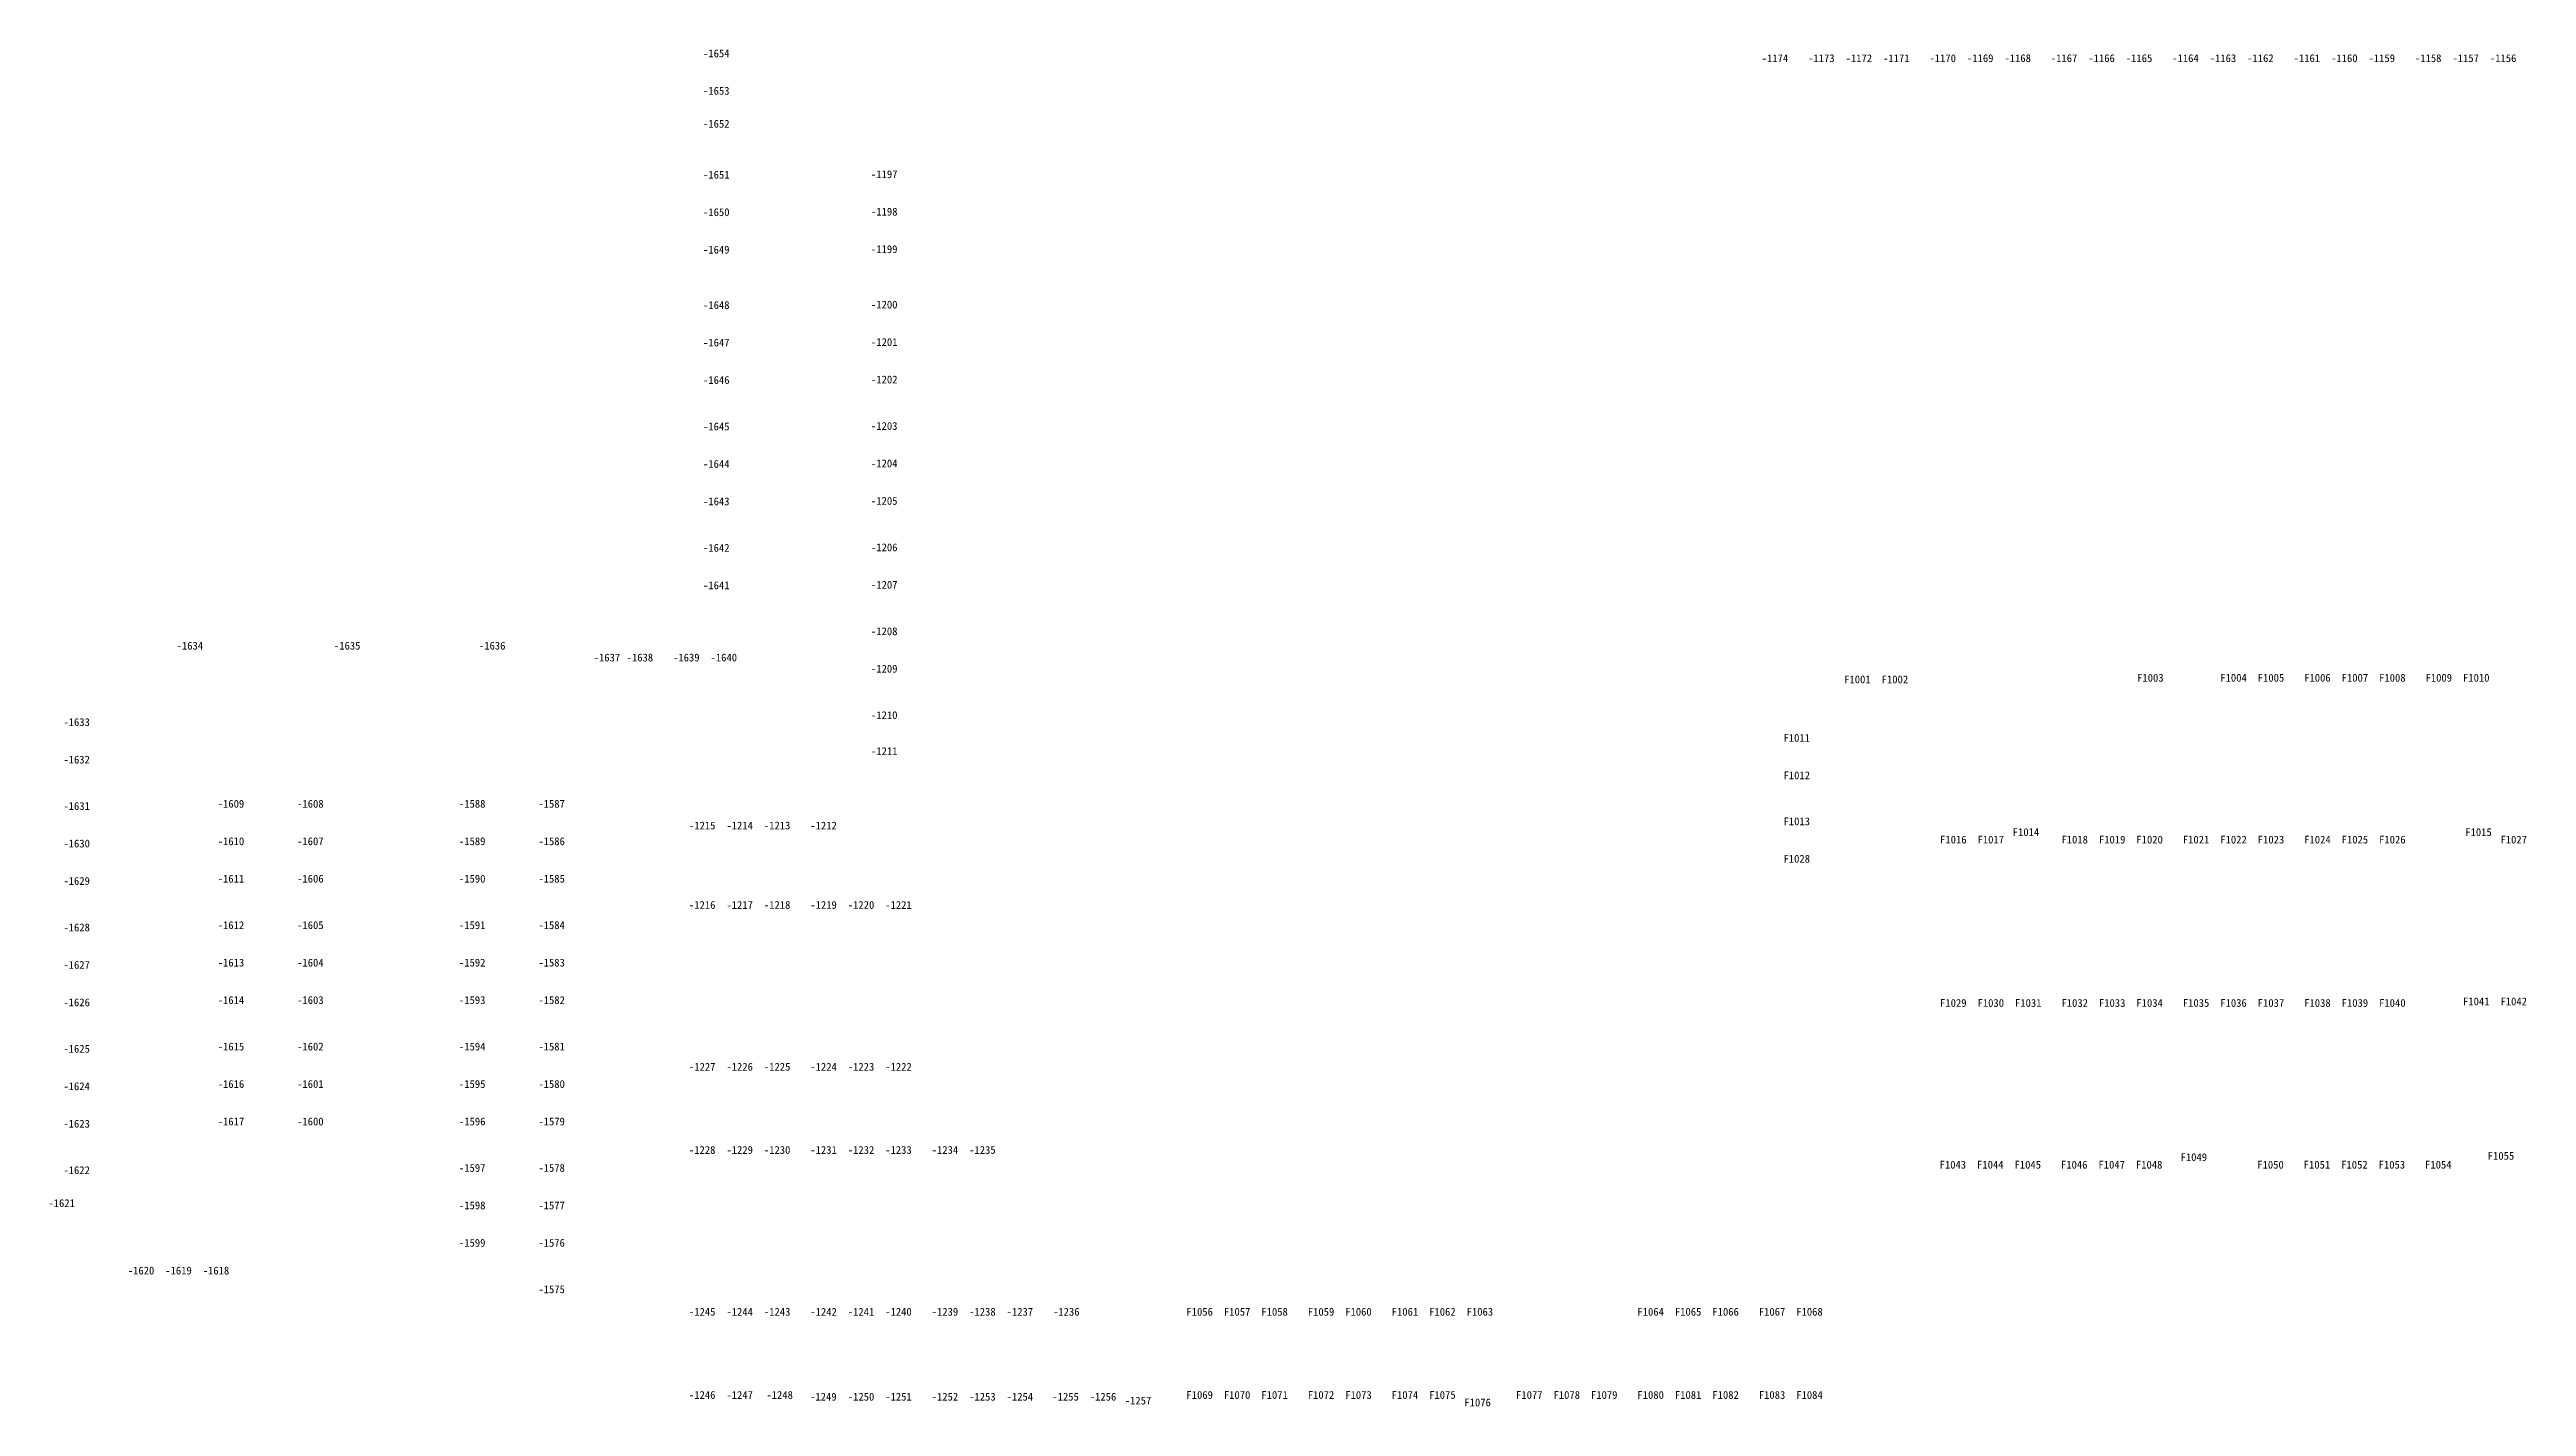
# Model space of a CAD drawing. Header units: millimetres. Extents: x -248992 to 1906102, y -24098 to 332602.
# Drawn here: x -248992 to -83683, y 151686 to 242238 of the extents above; entities that cross this region are included whole.
import ezdxf
from ezdxf.enums import TextEntityAlignment as Align

# ---------------------------------------------------------------- set-up
doc = ezdxf.new("R2010")
doc.units = ezdxf.units.MM
doc.header["$LTSCALE"] = 100
doc.layers.add('a_parking_number', color=120, linetype='Continuous')
doc.styles.add('华文细黑', font='STXIHEI.TTF')

msp = doc.modelspace()

# ---------------------------------------------------------------- texts
at = {"layer": 'a_parking_number', "style": '华文细黑'}
for s, p in [('-1654', (-204494.3, 241979.9, 0)), ('-1174', (-133839.2, 241657)), ('-1173', (-130739.2, 241657)), ('-1172', (-128239.2, 241657)), ('-1171', (-125739.2, 241657)), ('-1170', (-122639.2, 241657)), ('-1169', (-120139.2, 241657)), ('-1168', (-117639.2, 241657)), ('-1167', (-114539.2, 241657)), ('-1166', (-112039.2, 241657)), ('-1165', (-109539.2, 241657)), ('-1164', (-106439.2, 241657)), ('-1163', (-103939.2, 241657)), ('-1162', (-101439.2, 241657)), ('-1161', (-98339.2, 241657)), ('-1160', (-95839.2, 241657)), ('-1159', (-93339.2, 241657)), ('-1158', (-90239.2, 241657)), ('-1157', (-87739.2, 241657)), ('-1156', (-85239.2, 241657)), ('-1653', (-204494.3, 239479.9, 0)), ('-1652', (-204494.3, 237279.9, 0)), ('-1651', (-204494.3, 233879.9, 0)), ('-1197', (-193283.8, 233913)), ('-1650', (-204494.3, 231379.9, 0)), ('-1198', (-193283.8, 231413, 0)), ('-1649', (-204494.3, 228879.9, 0)), ('-1199', (-193283.8, 228913, 0)), ('-1648', (-204494.3, 225179.9, 0)), ('-1200', (-193283.8, 225213, 0)), ('-1647', (-204494.3, 222679.9, 0)), ('-1201', (-193283.8, 222713, 0)), ('-1646', (-204494.3, 220179.9, 0)), ('-1202', (-193283.8, 220213, 0)), ('-1645', (-204494.3, 217079.9, 0)), ('-1203', (-193283.8, 217113, 0)), ('-1644', (-204494.3, 214579.9, 0)), ('-1204', (-193283.8, 214613, 0)), ('-1643', (-204494.3, 212079.9)), ('-1205', (-193283.8, 212113, 0)), ('-1642', (-204494.3, 208979.9, 0)), ('-1206', (-193283.8, 209013, 0)), ('-1641', (-204494.3, 206479.9)), ('-1207', (-193283.8, 206513, 0)), ('-1208', (-193283.8, 203413, 0)), ('-1634', (-239626.4, 202449.8)), ('-1635', (-229126.4, 202449.8)), ('-1636', (-219448.1, 202449.8)), ('-1637', (-211791.7, 201659.9, 0)), ('-1638', (-209591.7, 201659.9, 0)), ('-1639', (-206491.7, 201659.9, 0)), ('-1640', (-203991.7, 201659.9, 0)), ('-1209', (-193283.8, 200913, 0)), ('F1001', (-128333.1, 200200)), ('F1002', (-125833.1, 200200)), ('F1003', (-108783.1, 200310)), ('F1004', (-103233.1, 200310)), ('F1005', (-100733.1, 200310)), ('F1006', (-97633.1, 200310)), ('F1007', (-95133.1, 200310)), ('F1008', (-92633.1, 200310)), ('F1009', (-89533.1, 200310)), ('F1010', (-87033.1, 200310)), ('-1633', (-247183.1, 197350, 0)), ('-1210', (-193283.8, 197813)), ('-1632', (-247183.1, 194850, 0)), ('-1211', (-193283.8, 195415.5)), ('F1011', (-132383.1, 196300)), ('F1012', (-132383.1, 193800)), ('-1631', (-247183.1, 191750, 0)), ('-1609', (-236883.1, 191900)), ('-1608', (-231583.1, 191900, 0)), ('-1588', (-220783.1, 191900, 0)), ('-1587', (-215483.1, 191900, 0)), ('-1215', (-205433.1, 190450)), ('-1214', (-202933.1, 190450, 0)), ('-1213', (-200433.1, 190450)), ('-1212', (-197333.1, 190450)), ('F1013', (-132383.1, 190730)), ('F1014', (-117083.1, 190010)), ('F1015', (-86883.1, 190010)), ('-1630', (-247183.1, 189250, 0)), ('-1610', (-236883.1, 189400, 0)), ('-1607', (-231583.1, 189400, 0)), ('-1589', (-220783.1, 189400, 0)), ('-1586', (-215483.1, 189400, 0)), ('F1028', (-132383.1, 188230)), ('F1016', (-121933.1, 189510)), ('F1017', (-119433.1, 189510)), ('F1018', (-113833.1, 189510)), ('F1019', (-111333.1, 189510)), ('F1020', (-108833.1, 189510)), ('F1021', (-105733.1, 189510)), ('F1022', (-103233.1, 189510)), ('F1023', (-100733.1, 189510)), ('F1024', (-97633.1, 189510)), ('F1025', (-95133.1, 189510)), ('F1026', (-92633.1, 189510)), ('F1027', (-84533.1, 189510)), ('-1629', (-247183.1, 186750, 0)), ('-1611', (-236883.1, 186900, 0)), ('-1606', (-231583.1, 186900)), ('-1590', (-220783.1, 186900)), ('-1585', (-215483.1, 186900)), ('-1216', (-205433.1, 185150)), ('-1217', (-202933.1, 185150)), ('-1218', (-200433.1, 185150)), ('-1219', (-197333.1, 185150)), ('-1220', (-194833.1, 185150)), ('-1221', (-192333.1, 185150)), ('-1628', (-247183.1, 183650, 0)), ('-1612', (-236883.1, 183800, 0)), ('-1605', (-231583.1, 183800, 0)), ('-1591', (-220783.1, 183800, 0)), ('-1584', (-215483.1, 183800, 0)), ('-1627', (-247183.1, 181150, 0)), ('-1613', (-236883.1, 181300, 0)), ('-1604', (-231583.1, 181300, 0)), ('-1592', (-220783.1, 181300, 0)), ('-1583', (-215483.1, 181300, 0)), ('-1626', (-247183.1, 178650, 0)), ('-1614', (-236883.1, 178800, 0)), ('-1603', (-231583.1, 178800)), ('-1593', (-220783.1, 178800)), ('-1582', (-215483.1, 178800)), ('F1029', (-121933.1, 178610)), ('F1030', (-119433.1, 178610)), ('F1031', (-116933.1, 178610)), ('F1032', (-113833.1, 178610)), ('F1033', (-111333.1, 178610)), ('F1034', (-108833.1, 178610)), ('F1035', (-105733.1, 178610)), ('F1036', (-103233.1, 178610)), ('F1037', (-100733.1, 178610)), ('F1038', (-97633.1, 178610)), ('F1039', (-95133.1, 178610)), ('F1040', (-92633.1, 178610)), ('F1041', (-87033.1, 178710)), ('F1042', (-84533.1, 178710)), ('-1625', (-247183.1, 175550, 0)), ('-1615', (-236883.1, 175700, 0)), ('-1602', (-231583.1, 175700, 0)), ('-1594', (-220783.1, 175700, 0)), ('-1581', (-215483.1, 175700, 0)), ('-1227', (-205433.1, 174350, 0)), ('-1226', (-202933.1, 174350, 0)), ('-1225', (-200433.1, 174350)), ('-1224', (-197333.1, 174350)), ('-1223', (-194833.1, 174350, 0)), ('-1222', (-192333.1, 174350)), ('-1624', (-247183.1, 173050, 0)), ('-1616', (-236883.1, 173200, 0)), ('-1601', (-231583.1, 173200, 0)), ('-1595', (-220783.1, 173200, 0)), ('-1580', (-215483.1, 173200, 0)), ('-1623', (-247183.1, 170550, 0)), ('-1617', (-236883.1, 170700, 0)), ('-1600', (-231583.1, 170700)), ('-1596', (-220783.1, 170700)), ('-1579', (-215483.1, 170700)), ('-1228', (-205433.1, 168800, 0)), ('-1229', (-202933.1, 168800, 0)), ('-1230', (-200433.1, 168800, 0)), ('-1231', (-197333.1, 168800, 0)), ('-1232', (-194833.1, 168800, 0)), ('-1233', (-192333.1, 168800, 0)), ('-1234', (-189233.1, 168800, 0)), ('-1235', (-186733.1, 168800, 0)), ('F1055', (-85383.1, 168410)), ('-1622', (-247183.1, 167450, 0)), ('-1597', (-220783.1, 167600, 0)), ('-1578', (-215483.1, 167600, 0)), ('F1043', (-121964.8, 167815.1)), ('F1044', (-119464.8, 167815.1)), ('F1045', (-116964.8, 167815.1)), ('F1046', (-113864.8, 167815.1)), ('F1047', (-111364.8, 167815.1)), ('F1048', (-108864.8, 167815.1)), ('F1049', (-105883, 168315.1)), ('F1050', (-100764.8, 167815.1)), ('F1051', (-97664.8, 167815.1)), ('F1052', (-95164.8, 167815.1)), ('F1053', (-92664.8, 167815.1)), ('F1054', (-89564.8, 167815.1)), ('-1621', (-248183.1, 165250)), ('-1598', (-220783.1, 165100, 0)), ('-1577', (-215483.1, 165100, 0)), ('-1599', (-220783.1, 162600)), ('-1576', (-215483.1, 162600)), ('-1620', (-242883.1, 160750, 0)), ('-1619', (-240383.1, 160750, 0)), ('-1618', (-237883.1, 160750)), ('-1575', (-215483.1, 159500)), ('-1245', (-205433.1, 158000)), ('-1244', (-202933.1, 158000)), ('-1243', (-200433.1, 158000)), ('-1242', (-197333.1, 158000)), ('-1241', (-194833.1, 158000)), ('-1240', (-192333.1, 158000)), ('-1239', (-189233.1, 158000)), ('-1238', (-186733.1, 158000)), ('-1237', (-184233.1, 158000)), ('-1236', (-181133.1, 158000)), ('F1056', (-172233.1, 158000)), ('F1057', (-169733.1, 158000)), ('F1058', (-167233.1, 158000)), ('F1059', (-164133.1, 158000)), ('F1060', (-161633.1, 158000)), ('F1061', (-158533.1, 158000)), ('F1062', (-156033.1, 158000)), ('F1063', (-153533.1, 158000)), ('F1064', (-142133.1, 158000)), ('F1065', (-139633.1, 158000)), ('F1066', (-137133.1, 158000)), ('F1067', (-134033.1, 158000)), ('F1068', (-131533.1, 158000)), ('-1246', (-205433.1, 152450, 0)), ('-1247', (-202933.1, 152450)), ('-1248', (-200263.3, 152450, 0)), ('-1249', (-197347.9, 152330.9)), ('-1250', (-194833.1, 152331.8, 0)), ('-1251', (-192333.1, 152331.8)), ('-1252', (-189233.1, 152331.8, 0)), ('-1253', (-186733.1, 152331.8, 0)), ('-1254', (-184233.1, 152331.8, 0)), ('-1255', (-181183.1, 152331.8, 0)), ('-1256', (-178683.1, 152331.8, 0)), ('-1257', (-176345.9, 152072.4, 0)), ('F1069', (-172233.1, 152450)), ('F1070', (-169733.1, 152450)), ('F1071', (-167233.1, 152450)), ('F1072', (-164133.1, 152450)), ('F1073', (-161633.1, 152450)), ('F1074', (-158533.1, 152450)), ('F1075', (-156033.1, 152450)), ('F1076', (-153683.1, 151950)), ('F1077', (-150233.1, 152450)), ('F1078', (-147733.1, 152450)), ('F1079', (-145233.1, 152450)), ('F1080', (-142133.1, 152450)), ('F1081', (-139633.1, 152450)), ('F1082', (-137133.1, 152450)), ('F1083', (-134033.1, 152450)), ('F1084', (-131533.1, 152450))]:
    msp.add_text(s, height=520, dxfattribs=at).set_placement(p, align=Align.MIDDLE)

doc.saveas('drawing.dxf')
